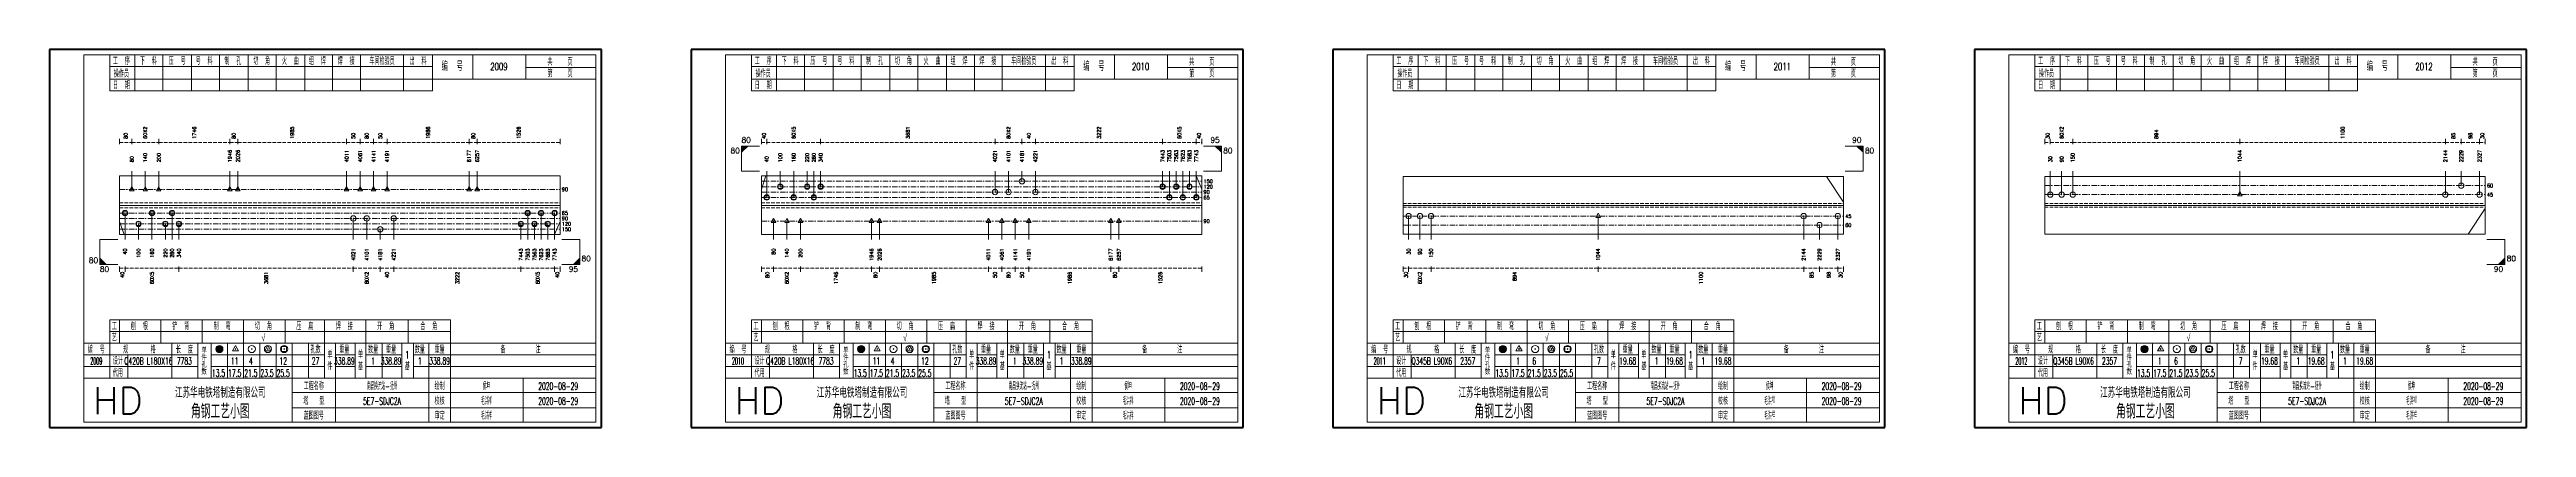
# Model space of a CAD drawing. Extents: x 0 to 5305, y 0 to 1513.
# Drawn here: x 1428 to 2806, y 1302 to 1513 of the extents above; entities that cross this region are included whole.
import ezdxf
from ezdxf.enums import TextEntityAlignment as Align

# ---------------------------------------------------------------- set-up
doc = ezdxf.new("R2010")
doc.units = 0
doc.header["$MEASUREMENT"] = 0
doc.linetypes.add('一点画线', pattern=[5.2, 3, -1, 0.2, -1])
doc.linetypes.add('虚线', pattern=[2.75, 2, -0.75])
doc.layers.get('0').update_dxf_attribs({"linetype": 'CONTINUOUS', "lineweight": 25})
doc.layers.add('1', color=7, linetype='CONTINUOUS', lineweight=25)
doc.layers.add('4', color=7, linetype='CONTINUOUS', lineweight=25)
doc.styles.get("Standard").update_dxf_attribs({"font": 'simplex.shx', "width": 0.7, "height": 3, "bigfont": 'gbhzfs.shx'})

msp = doc.modelspace()

# ---------------------------------------------------------------- texts
at = {"color": 8, "linetype": 'Continuous', "lineweight": 9}
for s, p in [('80', (1470.4, 1463.2)), ('60X2', (1481.2, 1463.2)), ('1746', (1508.5, 1463.2)), ('80', (1530.5, 1463.2)), ('1985', (1563, 1463.2)), ('50', (1597, 1463.2)), ('80', (1604.5, 1463.2)), ('50', (1612, 1463.2)), ('1986', (1638.6, 1463.2)), ('80', (1663.7, 1463.2)), ('1526', (1689, 1463.2)), ('40', (1825.5, 1463.2)), ('60X5', (1842, 1463.2)), ('3681', (1905.5, 1463.2)), ('80X2', (1961.5, 1463.2)), ('40', (1972.8, 1463.2)), ('3222', (2011.9, 1463.2)), ('60X5', (2056.6, 1463.2)), ('40', (2067.5, 1463.2)), ('30', (2539.6, 1463.2)), ('60X2', (2547.4, 1463.2)), ('894', (2600.1, 1463.2)), ('1100', (2703.7, 1463.2)), ('85', (2765.3, 1463.2)), ('98', (2774.8, 1463.2)), ('30', (2781.4, 1463.2))]:
    msp.add_text(s, height=2, rotation=90, dxfattribs=at).set_placement(p, align=Align.MIDDLE_LEFT)
at = {"color": 7, "linetype": 'Continuous', "lineweight": 13}
for p in [(1813, 1460.2), (1724, 1394.2), (2795, 1394.2)]:
    msp.add_text('80', height=3, dxfattribs=at).set_placement(p, align=Align.BOTTOM_LEFT)
for s, p in [('95', (2079, 1460.2)), ('90', (2436, 1460.2)), ('80', (1455, 1393.2))]:
    msp.add_text(s, height=3, dxfattribs=at).set_placement(p, align=Align.BOTTOM_RIGHT)
for s, p in [('80', (1473.8, 1450.2)), ('140', (1481.2, 1450.2)), ('200', (1488.8, 1450.2)), ('1946', (1528.3, 1450.2)), ('2026', (1532.8, 1450.2)), ('4011', (1593.3, 1450.2)), ('4061', (1600.8, 1450.2)), ('4141', (1608.3, 1450.2)), ('4191', (1615.8, 1450.2)), ('6177', (1661.4, 1450.2)), ('6257', (1665.9, 1450.2)), ('40', (1827, 1450.2)), ('100', (1834.5, 1450.2)), ('160', (1842, 1450.2)), ('220', (1849.5, 1450.2)), ('280', (1853.2, 1450.2)), ('340', (1857, 1450.2)), ('4021', (1954, 1450.2)), ('4101', (1961.5, 1450.2)), ('4181', (1969, 1450.2)), ('4221', (1976.5, 1450.2)), ('7443', (2047.2, 1450.2)), ('7503', (2051, 1450.2)), ('7563', (2054.8, 1450.2)), ('7623', (2058.5, 1450.2)), ('7683', (2062.2, 1450.2)), ('7743', (2066, 1450.2)), ('30', (2541.1, 1450.2)), ('90', (2547.4, 1450.2)), ('150', (2553.6, 1450.2)), ('1044', (2646.5, 1450.2)), ('2144', (2760.9, 1450.2)), ('2229', (2769.7, 1450.2)), ('2327', (2779.9, 1450.2))]:
    msp.add_text(s, height=2, rotation=90, dxfattribs=at).set_placement(p, align=Align.MIDDLE_LEFT)
for s, p in [('80', (1812, 1458.2)), ('95', (1722, 1392.2)), ('90', (2793, 1392.2))]:
    msp.add_text(s, height=3, dxfattribs=at).set_placement(p, align=Align.TOP_RIGHT)
for p in [(2081, 1458.2), (2438, 1458.2), (1456, 1392.2)]:
    msp.add_text('80', height=3, dxfattribs=at).set_placement(p, align=Align.TOP_LEFT)
for s, p in [('90', (1713, 1435.1)), ('90', (2070, 1433.6)), ('150', (2070, 1439.6)), ('120', (2070, 1436.6)), ('60', (2784, 1437.2)), ('45', (2784, 1432.2)), ('65', (1713, 1421.9)), ('90', (1713, 1418.9)), ('65', (2070, 1430.6)), ('45', (2427, 1420.2)), ('120', (1713, 1415.9)), ('150', (1713, 1412.9)), ('90', (2070, 1417.4)), ('60', (2427, 1415.2))]:
    msp.add_text(s, height=2, dxfattribs=at).set_placement(p, align=Align.MIDDLE_LEFT)
at = {"color": 8, "linetype": 'Continuous', "lineweight": 9}
for s, p in [('40', (1468.5, 1389.2)), ('60X5', (1485, 1389.2)), ('3681', (1548.5, 1389.2)), ('80X2', (1604.5, 1389.2)), ('40', (1615.8, 1389.2)), ('3222', (1654.9, 1389.2)), ('60X5', (1699.6, 1389.2)), ('40', (1710.5, 1389.2)), ('80', (1827.4, 1389.2)), ('60X2', (1838.2, 1389.2)), ('1746', (1865.5, 1389.2)), ('80', (1887.5, 1389.2)), ('1985', (1920, 1389.2)), ('50', (1954, 1389.2)), ('80', (1961.5, 1389.2)), ('50', (1969, 1389.2)), ('1986', (1995.6, 1389.2)), ('80', (2020.7, 1389.2)), ('1526', (2046, 1389.2)), ('30', (2182.6, 1389.2)), ('60X2', (2190.4, 1389.2)), ('894', (2243.1, 1389.2)), ('1100', (2346.7, 1389.2)), ('85', (2408.3, 1389.2)), ('98', (2417.8, 1389.2)), ('30', (2424.4, 1389.2))]:
    msp.add_text(s, height=2, rotation=90, dxfattribs=at).set_placement(p, align=Align.MIDDLE_RIGHT)
at = {"layer": '1', "color": 7, "linetype": 'Continuous', "lineweight": 13}
for s, p in [('40', (1470, 1402.2)), ('100', (1477.5, 1402.2)), ('160', (1485, 1402.2)), ('220', (1492.5, 1402.2)), ('280', (1496.2, 1402.2)), ('340', (1500, 1402.2)), ('4021', (1597, 1402.2)), ('4101', (1604.5, 1402.2)), ('4181', (1612, 1402.2)), ('4221', (1619.5, 1402.2)), ('7443', (1690.2, 1402.2)), ('7503', (1694, 1402.2)), ('7563', (1697.8, 1402.2)), ('7623', (1701.5, 1402.2)), ('7683', (1705.2, 1402.2)), ('7743', (1709, 1402.2)), ('80', (1830.8, 1402.2)), ('140', (1838.2, 1402.2)), ('200', (1845.8, 1402.2)), ('1946', (1885.3, 1402.2)), ('2026', (1889.8, 1402.2)), ('4011', (1950.3, 1402.2)), ('4061', (1957.8, 1402.2)), ('4141', (1965.3, 1402.2)), ('4191', (1972.8, 1402.2)), ('6177', (2018.4, 1402.2)), ('6257', (2022.9, 1402.2)), ('30', (2184.1, 1402.2)), ('90', (2190.4, 1402.2)), ('150', (2196.6, 1402.2)), ('1044', (2289.5, 1402.2)), ('2144', (2403.9, 1402.2)), ('2229', (2412.7, 1402.2)), ('2327', (2422.9, 1402.2))]:
    msp.add_text(s, height=2, rotation=90, dxfattribs=at).set_placement(p, align=Align.MIDDLE_RIGHT)
at = {"layer": '4', "color": 1, "linetype": 'Continuous', "lineweight": 13}
for s, height, width, p in [('工  序', 4, 0.7, (1468, 1506.5)), ('下  料', 4, 0.7, (1483, 1506.5)), ('压  号', 4, 0.7, (1499, 1506.5)), ('号  料', 4, 0.7, (1514, 1506.5)), ('制  孔', 4, 0.7, (1530, 1506.5)), ('切  角', 4, 0.7, (1546, 1506.5)), ('火  曲', 4, 0.7, (1562, 1506.5)), ('组  焊', 4, 0.7, (1577, 1506.5)), ('焊  接', 4, 0.7, (1593, 1506.5)), ('车间检验员', 4, 0.7, (1613, 1506.5)), ('出  料', 4, 0.7, (1633, 1506.5)), ('编  号', 5, 0.7, (1652, 1503.5)), ('2009', 4, 0.7, (1678, 1503.5)), ('共    页', 4, 0.7, (1712, 1506)), ('工  序', 4, 0.7, (1825, 1506.5)), ('下  料', 4, 0.7, (1840, 1506.5)), ('压  号', 4, 0.7, (1856, 1506.5)), ('号  料', 4, 0.7, (1871, 1506.5)), ('制  孔', 4, 0.7, (1887, 1506.5)), ('切  角', 4, 0.7, (1903, 1506.5)), ('火  曲', 4, 0.7, (1919, 1506.5)), ('组  焊', 4, 0.7, (1934, 1506.5)), ('焊  接', 4, 0.7, (1950, 1506.5)), ('车间检验员', 4, 0.7, (1970, 1506.5)), ('出  料', 4, 0.7, (1990, 1506.5)), ('编  号', 5, 0.7, (2009, 1503.5)), ('2010', 4, 0.7, (2035, 1503.5)), ('共    页', 4, 0.7, (2069, 1506)), ('工  序', 4, 0.7, (2182, 1506.5)), ('下  料', 4, 0.7, (2197, 1506.5)), ('压  号', 4, 0.7, (2213, 1506.5)), ('号  料', 4, 0.7, (2228, 1506.5)), ('制  孔', 4, 0.7, (2244, 1506.5)), ('切  角', 4, 0.7, (2260, 1506.5)), ('火  曲', 4, 0.7, (2276, 1506.5)), ('组  焊', 4, 0.7, (2291, 1506.5)), ('焊  接', 4, 0.7, (2307, 1506.5)), ('车间检验员', 4, 0.7, (2327, 1506.5)), ('出  料', 4, 0.7, (2347, 1506.5)), ('编  号', 5, 0.7, (2366, 1503.5)), ('2011', 4, 0.7, (2392, 1503.5)), ('共    页', 4, 0.7, (2426, 1506)), ('工  序', 4, 0.7, (2539, 1506.5)), ('下  料', 4, 0.7, (2554, 1506.5)), ('压  号', 4, 0.7, (2570, 1506.5)), ('号  料', 4, 0.7, (2585, 1506.5)), ('制  孔', 4, 0.7, (2601, 1506.5)), ('切  角', 4, 0.7, (2617, 1506.5)), ('火  曲', 4, 0.7, (2633, 1506.5)), ('组  焊', 4, 0.7, (2648, 1506.5)), ('焊  接', 4, 0.7, (2664, 1506.5)), ('车间检验员', 4, 0.7, (2684, 1506.5)), ('出  料', 4, 0.7, (2704, 1506.5)), ('编  号', 5, 0.7, (2723, 1503.5)), ('2012', 4, 0.7, (2749, 1503.5)), ('共    页', 4, 0.7, (2783, 1506)), ('日  期', 4, 0.7, (1468, 1493)), ('操作员', 4, 0.7, (1468, 1499.5)), ('第    页', 4, 0.7, (1712, 1499.5)), ('日  期', 4, 0.7, (1825, 1493)), ('操作员', 4, 0.7, (1825, 1499.5)), ('第    页', 4, 0.7, (2069, 1499.5)), ('日  期', 4, 0.7, (2182, 1493)), ('操作员', 4, 0.7, (2182, 1499.5)), ('第    页', 4, 0.7, (2426, 1499.5)), ('日  期', 4, 0.7, (2539, 1493)), ('操作员', 4, 0.7, (2539, 1499.5)), ('第    页', 4, 0.7, (2783, 1499.5)), ('工', 4, 0.7, (1464, 1358.8)), ('艺', 4, 0.7, (1464, 1352.5)), ('刨  根', 4, 0.7, (1478, 1358.8)), ('铲  背', 4, 0.7, (1501, 1358.8)), ('制  弯', 4, 0.7, (1524, 1358.8)), ('切  角', 4, 0.7, (1547, 1358.8)), ('√', 4, 0.7, (1547, 1352.5)), ('压  扁', 4, 0.7, (1570, 1358.8)), ('焊  接', 4, 0.7, (1592, 1358.8)), ('开  角', 4, 0.7, (1615, 1358.8)), ('合  角', 4, 0.7, (1639, 1358.8)), ('工', 4, 0.7, (1821, 1358.8)), ('艺', 4, 0.7, (1821, 1352.5)), ('刨  根', 4, 0.7, (1835, 1358.8)), ('铲  背', 4, 0.7, (1858, 1358.8)), ('制  弯', 4, 0.7, (1881, 1358.8)), ('切  角', 4, 0.7, (1904, 1358.8)), ('√', 4, 0.7, (1904, 1352.5)), ('压  扁', 4, 0.7, (1927, 1358.8)), ('焊  接', 4, 0.7, (1949, 1358.8)), ('开  角', 4, 0.7, (1972, 1358.8)), ('合  角', 4, 0.7, (1996, 1358.8)), ('工', 4, 0.7, (2178, 1358.8)), ('艺', 4, 0.7, (2178, 1352.5)), ('刨  根', 4, 0.7, (2192, 1358.8)), ('铲  背', 4, 0.7, (2215, 1358.8)), ('制  弯', 4, 0.7, (2238, 1358.8)), ('切  角', 4, 0.7, (2261, 1358.8)), ('√', 4, 0.7, (2261, 1352.5)), ('压  扁', 4, 0.7, (2284, 1358.8)), ('焊  接', 4, 0.7, (2306, 1358.8)), ('开  角', 4, 0.7, (2329, 1358.8)), ('合  角', 4, 0.7, (2353, 1358.8)), ('工', 4, 0.7, (2535, 1358.8)), ('艺', 4, 0.7, (2535, 1352.5)), ('刨  根', 4, 0.7, (2549, 1358.8)), ('铲  背', 4, 0.7, (2572, 1358.8)), ('制  弯', 4, 0.7, (2595, 1358.8)), ('切  角', 4, 0.7, (2618, 1358.8)), ('√', 4, 0.7, (2618, 1352.5)), ('压  扁', 4, 0.7, (2641, 1358.8)), ('焊  接', 4, 0.7, (2663, 1358.8)), ('开  角', 4, 0.7, (2686, 1358.8)), ('合  角', 4, 0.7, (2710, 1358.8)), ('编  号', 4, 0.7, (1454, 1345.8)), ('2009', 4, 0.4, (1454, 1339.5)), ('设计', 4, 0.7, (1466, 1339.5)), ('规      格', 4, 0.7, (1478, 1345.8)), ('Q420B L180X16', 4, 0.5, (1483, 1339.5)), ('长  度', 4, 0.7, (1503, 1345.8)), ('7783', 4, 0.5, (1503, 1339.5)), ('11', 4, 0.5, (1531, 1339.5)), ('4', 4, 0.5, (1540, 1339.5)), ('12', 4, 0.5, (1558, 1339.5)), ('孔数', 4, 0.7, (1576, 1345.8)), ('27', 4, 0.5, (1576, 1339.5)), ('单', 4, 0.7, (1584, 1343)), ('件', 4, 0.7, (1584, 1336.5)), ('338.89', 4, 0.5, (1592, 1339.5)), ('重量', 4, 0.7, (1592, 1345.8)), ('单', 4, 0.7, (1601, 1343)), ('基', 4, 0.7, (1601, 1336.5)), ('数量', 4, 0.7, (1608, 1345.8)), ('1', 4, 0.5, (1608, 1339.5)), ('338.89', 4, 0.5, (1618, 1339.5)), ('重量', 4, 0.7, (1618, 1345.8)), ('基', 4, 0.7, (1627, 1336.5)), ('1', 4, 0.5, (1627, 1343)), ('数量', 4, 0.7, (1634, 1345.8)), ('1', 4, 0.7, (1634, 1339.5)), ('338.89', 4, 0.5, (1645, 1339.5)), ('重量', 4, 0.7, (1645, 1345.8)), ('备        注', 4, 0.7, (1690, 1345.8)), ('编  号', 4, 0.7, (1811, 1345.8)), ('2010', 4, 0.4, (1811, 1339.5)), ('设计', 4, 0.7, (1823, 1339.5)), ('规      格', 4, 0.7, (1835, 1345.8)), ('Q420B L180X16', 4, 0.5, (1840, 1339.5)), ('长  度', 4, 0.7, (1860, 1345.8)), ('7783', 4, 0.5, (1860, 1339.5)), ('11', 4, 0.5, (1888, 1339.5)), ('4', 4, 0.5, (1897, 1339.5)), ('12', 4, 0.5, (1915, 1339.5)), ('孔数', 4, 0.7, (1933, 1345.8)), ('27', 4, 0.5, (1933, 1339.5)), ('单', 4, 0.7, (1941, 1343)), ('件', 4, 0.7, (1941, 1336.5)), ('338.89', 4, 0.5, (1949, 1339.5)), ('重量', 4, 0.7, (1949, 1345.8)), ('单', 4, 0.7, (1958, 1343)), ('基', 4, 0.7, (1958, 1336.5)), ('数量', 4, 0.7, (1965, 1345.8)), ('1', 4, 0.5, (1965, 1339.5)), ('338.89', 4, 0.5, (1975, 1339.5)), ('重量', 4, 0.7, (1975, 1345.8)), ('基', 4, 0.7, (1984, 1336.5)), ('1', 4, 0.5, (1984, 1343)), ('数量', 4, 0.7, (1991, 1345.8)), ('1', 4, 0.7, (1991, 1339.5)), ('338.89', 4, 0.5, (2002, 1339.5)), ('重量', 4, 0.7, (2002, 1345.8)), ('备        注', 4, 0.7, (2047, 1345.8)), ('编  号', 4, 0.7, (2168, 1345.8)), ('2011', 4, 0.4, (2168, 1339.5)), ('设计', 4, 0.7, (2180, 1339.5)), ('规      格', 4, 0.7, (2192, 1345.8)), ('Q345B L90X6', 4, 0.5, (2197, 1339.5)), ('长  度', 4, 0.7, (2217, 1345.8)), ('2357', 4, 0.5, (2217, 1339.5)), ('1', 4, 0.5, (2245, 1339.5)), ('6', 4, 0.5, (2254, 1339.5)), ('孔数', 4, 0.7, (2290, 1345.8)), ('7', 4, 0.5, (2290, 1339.5)), ('单', 4, 0.7, (2298, 1343)), ('件', 4, 0.7, (2298, 1336.5)), ('19.68', 4, 0.5, (2306, 1339.5)), ('重量', 4, 0.7, (2306, 1345.8)), ('单', 4, 0.7, (2315, 1343)), ('基', 4, 0.7, (2315, 1336.5)), ('数量', 4, 0.7, (2322, 1345.8)), ('1', 4, 0.5, (2322, 1339.5)), ('19.68', 4, 0.5, (2332, 1339.5)), ('重量', 4, 0.7, (2332, 1345.8)), ('基', 4, 0.7, (2341, 1336.5)), ('1', 4, 0.5, (2341, 1343)), ('数量', 4, 0.7, (2348, 1345.8)), ('1', 4, 0.7, (2348, 1339.5)), ('19.68', 4, 0.5, (2359, 1339.5)), ('重量', 4, 0.7, (2359, 1345.8)), ('备        注', 4, 0.7, (2404, 1345.8)), ('编  号', 4, 0.7, (2525, 1345.8)), ('2012', 4, 0.4, (2525, 1339.5)), ('设计', 4, 0.7, (2537, 1339.5)), ('规      格', 4, 0.7, (2549, 1345.8)), ('Q345B L90X6', 4, 0.5, (2554, 1339.5)), ('长  度', 4, 0.7, (2574, 1345.8)), ('2357', 4, 0.5, (2574, 1339.5)), ('1', 4, 0.5, (2602, 1339.5)), ('6', 4, 0.5, (2611, 1339.5)), ('孔数', 4, 0.7, (2647, 1345.8)), ('7', 4, 0.5, (2647, 1339.5)), ('单', 4, 0.7, (2655, 1343)), ('件', 4, 0.7, (2655, 1336.5)), ('19.68', 4, 0.5, (2663, 1339.5)), ('重量', 4, 0.7, (2663, 1345.8)), ('单', 4, 0.7, (2672, 1343)), ('基', 4, 0.7, (2672, 1336.5)), ('数量', 4, 0.7, (2679, 1345.8)), ('1', 4, 0.5, (2679, 1339.5)), ('19.68', 4, 0.5, (2689, 1339.5)), ('重量', 4, 0.7, (2689, 1345.8)), ('基', 4, 0.7, (2698, 1336.5)), ('1', 4, 0.5, (2698, 1343)), ('数量', 4, 0.7, (2705, 1345.8)), ('1', 4, 0.7, (2705, 1339.5)), ('19.68', 4, 0.5, (2716, 1339.5)), ('重量', 4, 0.7, (2716, 1345.8)), ('备        注', 4, 0.7, (2761, 1345.8)), ('代用', 4, 0.7, (1466, 1332.8)), ('江苏华电铁塔制造有限公司', 6, 0.7, (1523, 1322)), ('13.5', 4, 0.5, (1522, 1332.8)), ('17.5', 4, 0.5, (1531, 1332.8)), ('21.5', 4, 0.5, (1540, 1332.8)), ('23.5', 4, 0.5, (1549, 1332.8)), ('25.5', 4, 0.5, (1558, 1332.8)), ('工程名称', 4, 0.7, (1575, 1325.5)), ('南昌换流站-抚州', 4, 0.5, (1613, 1325.5)), ('绘制', 4, 0.7, (1645, 1325.5)), ('侯坤', 4, 0.5, (1671, 1325.5)), ('2020-08-29', 4, 0.5, (1711, 1325.5)), ('代用', 4, 0.7, (1823, 1332.8)), ('江苏华电铁塔制造有限公司', 6, 0.7, (1880, 1322)), ('13.5', 4, 0.5, (1879, 1332.8)), ('17.5', 4, 0.5, (1888, 1332.8)), ('21.5', 4, 0.5, (1897, 1332.8)), ('23.5', 4, 0.5, (1906, 1332.8)), ('25.5', 4, 0.5, (1915, 1332.8)), ('工程名称', 4, 0.7, (1932, 1325.5)), ('南昌换流站-抚州', 4, 0.5, (1970, 1325.5)), ('绘制', 4, 0.7, (2002, 1325.5)), ('侯坤', 4, 0.5, (2028, 1325.5)), ('2020-08-29', 4, 0.5, (2068, 1325.5)), ('代用', 4, 0.7, (2180, 1332.8)), ('江苏华电铁塔制造有限公司', 6, 0.7, (2237, 1322)), ('13.5', 4, 0.5, (2236, 1332.8)), ('17.5', 4, 0.5, (2245, 1332.8)), ('21.5', 4, 0.5, (2254, 1332.8)), ('23.5', 4, 0.5, (2263, 1332.8)), ('25.5', 4, 0.5, (2272, 1332.8)), ('工程名称', 4, 0.7, (2289, 1325.5)), ('南昌换流站-抚州', 4, 0.5, (2327, 1325.5)), ('绘制', 4, 0.7, (2359, 1325.5)), ('侯坤', 4, 0.5, (2385, 1325.5)), ('2020-08-29', 4, 0.5, (2425, 1325.5)), ('代用', 4, 0.7, (2537, 1332.8)), ('江苏华电铁塔制造有限公司', 6, 0.7, (2594, 1322)), ('13.5', 4, 0.5, (2593, 1332.8)), ('17.5', 4, 0.5, (2602, 1332.8)), ('21.5', 4, 0.5, (2611, 1332.8)), ('23.5', 4, 0.5, (2620, 1332.8)), ('25.5', 4, 0.5, (2629, 1332.8)), ('工程名称', 4, 0.7, (2646, 1325.5)), ('南昌换流站-抚州', 4, 0.5, (2684, 1325.5)), ('绘制', 4, 0.7, (2716, 1325.5)), ('侯坤', 4, 0.5, (2742, 1325.5)), ('2020-08-29', 4, 0.5, (2782, 1325.5)), ('角钢工艺小图', 8, 0.8, (1523, 1311.5)), ('塔   型', 4, 0.7, (1575, 1317.2)), ('蓝图图号', 4, 0.7, (1575, 1309)), ('5E7-SDJC2A', 4, 0.5, (1613, 1317.2)), ('校核', 4, 0.7, (1645, 1317.2)), ('审定', 4, 0.7, (1645, 1309)), ('毛洪祥', 4, 0.5, (1671, 1317.2)), ('毛洪祥', 4, 0.5, (1671, 1309)), ('2020-08-29', 4, 0.5, (1711, 1317.2)), ('角钢工艺小图', 8, 0.8, (1880, 1311.5)), ('塔   型', 4, 0.7, (1932, 1317.2)), ('蓝图图号', 4, 0.7, (1932, 1309)), ('5E7-SDJC2A', 4, 0.5, (1970, 1317.2)), ('校核', 4, 0.7, (2002, 1317.2)), ('审定', 4, 0.7, (2002, 1309)), ('毛洪祥', 4, 0.5, (2028, 1317.2)), ('毛洪祥', 4, 0.5, (2028, 1309)), ('2020-08-29', 4, 0.5, (2068, 1317.2)), ('角钢工艺小图', 8, 0.8, (2237, 1311.5)), ('塔   型', 4, 0.7, (2289, 1317.2)), ('蓝图图号', 4, 0.7, (2289, 1309)), ('5E7-SDJC2A', 4, 0.5, (2327, 1317.2)), ('校核', 4, 0.7, (2359, 1317.2)), ('审定', 4, 0.7, (2359, 1309)), ('毛洪祥', 4, 0.5, (2385, 1317.2)), ('毛洪祥', 4, 0.5, (2385, 1309)), ('2020-08-29', 4, 0.5, (2425, 1317.2)), ('角钢工艺小图', 8, 0.8, (2594, 1311.5)), ('塔   型', 4, 0.7, (2646, 1317.2)), ('蓝图图号', 4, 0.7, (2646, 1309)), ('5E7-SDJC2A', 4, 0.5, (2684, 1317.2)), ('校核', 4, 0.7, (2716, 1317.2)), ('审定', 4, 0.7, (2716, 1309)), ('毛洪祥', 4, 0.5, (2742, 1317.2)), ('毛洪祥', 4, 0.5, (2742, 1309)), ('2020-08-29', 4, 0.5, (2782, 1317.2))]:
    msp.add_text(s, height=height, dxfattribs=dict(at, width=width)).set_placement(p, align=Align.MIDDLE_CENTER)
for s, height, p in [('单', 3, (1514, 1345.5)), ('件', 3, (1514, 1341.5)), ('孔', 3, (1514, 1337.5)), ('单', 3, (1871, 1345.5)), ('件', 3, (1871, 1341.5)), ('孔', 3, (1871, 1337.5)), ('单', 3, (2228, 1345.5)), ('件', 3, (2228, 1341.5)), ('孔', 3, (2228, 1337.5)), ('单', 3, (2585, 1345.5)), ('件', 3, (2585, 1341.5)), ('孔', 3, (2585, 1337.5)), ('HD', 15, (1466, 1317.5)), ('数', 3, (1514, 1333.5)), ('HD', 15, (1823, 1317.5)), ('数', 3, (1871, 1333.5)), ('HD', 15, (2180, 1317.5)), ('数', 3, (2228, 1333.5)), ('HD', 15, (2537, 1317.5)), ('数', 3, (2585, 1333.5))]:
    msp.add_text(s, height=height, dxfattribs=at).set_placement(p, align=Align.MIDDLE_CENTER)

# ---------------------------------------------------------------- linework, layer by layer
at = {"color": 8, "linetype": 'Continuous', "lineweight": 9}
for p, q in [((1467, 1460.2), (1467, 1463.2)), ((1473.8, 1460.2), (1473.8, 1463.2)), ((1473.8, 1460.2), (1473.8, 1463.2)), ((1488.8, 1460.2), (1488.8, 1463.2)), ((1488.8, 1460.2), (1488.8, 1463.2)), ((1528.3, 1460.2), (1528.3, 1463.2)), ((1528.3, 1460.2), (1528.3, 1463.2)), ((1532.8, 1460.2), (1532.8, 1463.2)), ((1532.8, 1460.2), (1532.8, 1463.2)), ((1593.3, 1460.2), (1593.3, 1463.2)), ((1593.3, 1460.2), (1593.3, 1463.2)), ((1600.8, 1460.2), (1600.8, 1463.2)), ((1600.8, 1460.2), (1600.8, 1463.2)), ((1608.3, 1460.2), (1608.3, 1463.2)), ((1608.3, 1460.2), (1608.3, 1463.2)), ((1615.8, 1460.2), (1615.8, 1463.2)), ((1615.8, 1460.2), (1615.8, 1463.2)), ((1661.4, 1460.2), (1661.4, 1463.2)), ((1661.4, 1460.2), (1661.4, 1463.2)), ((1665.9, 1460.2), (1665.9, 1463.2)), ((1665.9, 1460.2), (1665.9, 1463.2)), ((1712, 1460.2), (1712, 1463.2)), ((1824, 1460.2), (1824, 1463.2)), ((1827, 1460.2), (1827, 1463.2)), ((1827, 1460.2), (1827, 1463.2)), ((1857, 1460.2), (1857, 1463.2)), ((1857, 1460.2), (1857, 1463.2)), ((1954, 1460.2), (1954, 1463.2)), ((1954, 1460.2), (1954, 1463.2)), ((1969, 1460.2), (1969, 1463.2)), ((1969, 1460.2), (1969, 1463.2)), ((1976.5, 1460.2), (1976.5, 1463.2)), ((1976.5, 1460.2), (1976.5, 1463.2)), ((2047.2, 1460.2), (2047.2, 1463.2)), ((2047.2, 1460.2), (2047.2, 1463.2)), ((2066, 1460.2), (2066, 1463.2)), ((2066, 1460.2), (2066, 1463.2)), ((2069, 1460.2), (2069, 1463.2)), ((2538, 1460.2), (2538, 1463.2)), ((2541.1, 1460.2), (2541.1, 1463.2)), ((2541.1, 1460.2), (2541.1, 1463.2)), ((2553.6, 1460.2), (2553.6, 1463.2)), ((2553.6, 1460.2), (2553.6, 1463.2)), ((2646.5, 1460.2), (2646.5, 1463.2)), ((2646.5, 1460.2), (2646.5, 1463.2)), ((2760.9, 1460.2), (2760.9, 1463.2)), ((2760.9, 1460.2), (2760.9, 1463.2)), ((2769.7, 1460.2), (2769.7, 1463.2)), ((2769.7, 1460.2), (2769.7, 1463.2)), ((2779.9, 1460.2), (2779.9, 1463.2)), ((2779.9, 1460.2), (2779.9, 1463.2)), ((2783, 1460.2), (2783, 1463.2)), ((1467, 1392.2), (1467, 1389.2)), ((1470, 1392.2), (1470, 1389.2)), ((1470, 1392.2), (1470, 1389.2)), ((1500, 1392.2), (1500, 1389.2)), ((1500, 1392.2), (1500, 1389.2)), ((1597, 1392.2), (1597, 1389.2)), ((1597, 1392.2), (1597, 1389.2)), ((1612, 1392.2), (1612, 1389.2)), ((1612, 1392.2), (1612, 1389.2)), ((1619.5, 1392.2), (1619.5, 1389.2)), ((1619.5, 1392.2), (1619.5, 1389.2)), ((1690.2, 1392.2), (1690.2, 1389.2)), ((1690.2, 1392.2), (1690.2, 1389.2)), ((1709, 1392.2), (1709, 1389.2)), ((1709, 1392.2), (1709, 1389.2)), ((1712, 1392.2), (1712, 1389.2)), ((1824, 1392.2), (1824, 1389.2)), ((1830.8, 1392.2), (1830.8, 1389.2)), ((1830.8, 1392.2), (1830.8, 1389.2)), ((1845.8, 1392.2), (1845.8, 1389.2)), ((1845.8, 1392.2), (1845.8, 1389.2)), ((1885.3, 1392.2), (1885.3, 1389.2)), ((1885.3, 1392.2), (1885.3, 1389.2)), ((1889.8, 1392.2), (1889.8, 1389.2)), ((1889.8, 1392.2), (1889.8, 1389.2)), ((1950.3, 1392.2), (1950.3, 1389.2)), ((1950.3, 1392.2), (1950.3, 1389.2)), ((1957.8, 1392.2), (1957.8, 1389.2)), ((1957.8, 1392.2), (1957.8, 1389.2)), ((1965.3, 1392.2), (1965.3, 1389.2)), ((1965.3, 1392.2), (1965.3, 1389.2)), ((1972.8, 1392.2), (1972.8, 1389.2)), ((1972.8, 1392.2), (1972.8, 1389.2)), ((2018.4, 1392.2), (2018.4, 1389.2)), ((2018.4, 1392.2), (2018.4, 1389.2)), ((2022.9, 1392.2), (2022.9, 1389.2)), ((2022.9, 1392.2), (2022.9, 1389.2)), ((2069, 1392.2), (2069, 1389.2)), ((2181, 1392.2), (2181, 1389.2)), ((2184.1, 1392.2), (2184.1, 1389.2)), ((2184.1, 1392.2), (2184.1, 1389.2)), ((2196.6, 1392.2), (2196.6, 1389.2)), ((2196.6, 1392.2), (2196.6, 1389.2)), ((2289.5, 1392.2), (2289.5, 1389.2)), ((2289.5, 1392.2), (2289.5, 1389.2)), ((2403.9, 1392.2), (2403.9, 1389.2)), ((2403.9, 1392.2), (2403.9, 1389.2)), ((2412.7, 1392.2), (2412.7, 1389.2)), ((2412.7, 1392.2), (2412.7, 1389.2)), ((2422.9, 1392.2), (2422.9, 1389.2)), ((2422.9, 1392.2), (2422.9, 1389.2)), ((2426, 1392.2), (2426, 1389.2))]:
    msp.add_line(p, q, dxfattribs=at)
at = {"color": 8, "linetype": '虚线', "lineweight": 9}
for p, q in [((1467, 1461.2), (1473.8, 1461.2)), ((1473.8, 1461.2), (1488.8, 1461.2)), ((1488.8, 1461.2), (1528.3, 1461.2)), ((1528.3, 1461.2), (1532.8, 1461.2)), ((1532.8, 1461.2), (1593.3, 1461.2)), ((1593.3, 1461.2), (1600.8, 1461.2)), ((1600.8, 1461.2), (1608.3, 1461.2)), ((1608.3, 1461.2), (1615.8, 1461.2)), ((1615.8, 1461.2), (1661.4, 1461.2)), ((1661.4, 1461.2), (1665.9, 1461.2)), ((1665.9, 1461.2), (1712, 1461.2)), ((1824, 1461.2), (1827, 1461.2)), ((1827, 1461.2), (1857, 1461.2)), ((1857, 1461.2), (1954, 1461.2)), ((1954, 1461.2), (1969, 1461.2)), ((1969, 1461.2), (1976.5, 1461.2)), ((1976.5, 1461.2), (2047.2, 1461.2)), ((2047.2, 1461.2), (2066, 1461.2)), ((2066, 1461.2), (2069, 1461.2)), ((2538, 1461.2), (2541.1, 1461.2)), ((2541.1, 1461.2), (2553.6, 1461.2)), ((2553.6, 1461.2), (2646.5, 1461.2)), ((2646.5, 1461.2), (2760.9, 1461.2)), ((2760.9, 1461.2), (2769.7, 1461.2)), ((2769.7, 1461.2), (2779.9, 1461.2)), ((2779.9, 1461.2), (2783, 1461.2)), ((1467, 1391.2), (1470, 1391.2)), ((1470, 1391.2), (1500, 1391.2)), ((1500, 1391.2), (1597, 1391.2)), ((1597, 1391.2), (1612, 1391.2)), ((1612, 1391.2), (1619.5, 1391.2)), ((1619.5, 1391.2), (1690.2, 1391.2)), ((1690.2, 1391.2), (1709, 1391.2)), ((1709, 1391.2), (1712, 1391.2)), ((1824, 1391.2), (1830.8, 1391.2)), ((1830.8, 1391.2), (1845.8, 1391.2)), ((1845.8, 1391.2), (1885.3, 1391.2)), ((1885.3, 1391.2), (1889.8, 1391.2)), ((1889.8, 1391.2), (1950.3, 1391.2)), ((1950.3, 1391.2), (1957.8, 1391.2)), ((1957.8, 1391.2), (1965.3, 1391.2)), ((1965.3, 1391.2), (1972.8, 1391.2)), ((1972.8, 1391.2), (2018.4, 1391.2)), ((2018.4, 1391.2), (2022.9, 1391.2)), ((2022.9, 1391.2), (2069, 1391.2)), ((2181, 1391.2), (2184.1, 1391.2)), ((2184.1, 1391.2), (2196.6, 1391.2)), ((2196.6, 1391.2), (2289.5, 1391.2)), ((2289.5, 1391.2), (2403.9, 1391.2)), ((2403.9, 1391.2), (2412.7, 1391.2)), ((2412.7, 1391.2), (2422.9, 1391.2)), ((2422.9, 1391.2), (2426, 1391.2))]:
    msp.add_line(p, q, dxfattribs=at)
at = {"color": 7, "linetype": 'Continuous', "lineweight": 13}
for p, q in [((1813, 1459.2), (1823, 1459.2)), ((1813, 1445.2), (1813, 1459.2)), ((1813.9, 1459.2), (1813, 1458.4)), ((1814.8, 1459.2), (1813, 1457.5)), ((1815.6, 1459.2), (1813, 1456.6)), ((1816.5, 1459.2), (1813, 1455.8)), ((2080, 1459.2), (2070, 1459.2)), ((2076.5, 1459.2), (2080, 1455.8)), ((2077.4, 1459.2), (2080, 1456.6)), ((2078.2, 1459.2), (2080, 1457.5)), ((2079.1, 1459.2), (2080, 1458.4)), ((2080, 1445.2), (2080, 1459.2)), ((2437, 1459.2), (2427, 1459.2)), ((2433.5, 1459.2), (2437, 1455.8)), ((2434.4, 1459.2), (2437, 1456.6)), ((2435.2, 1459.2), (2437, 1457.5)), ((2436.1, 1459.2), (2437, 1458.4)), ((2437, 1445.2), (2437, 1459.2)), ((1473.8, 1436.6), (1472.5, 1434.3)), ((1472.5, 1434.3), (1475, 1434.3)), ((1473.6, 1434.9), (1473.9, 1435.2)), ((1473.9, 1434.9), (1473.6, 1435.2)), ((1473.8, 1435.1), (1473.8, 1445.2)), ((1475, 1434.3), (1473.8, 1436.6)), ((1481.2, 1436.6), (1480, 1434.3)), ((1480, 1434.3), (1482.5, 1434.3)), ((1481.1, 1434.9), (1481.4, 1435.2)), ((1481.4, 1434.9), (1481.1, 1435.2)), ((1481.2, 1435.1), (1481.2, 1445.2)), ((1482.5, 1434.3), (1481.2, 1436.6)), ((1488.8, 1436.6), (1487.5, 1434.3)), ((1487.5, 1434.3), (1490, 1434.3)), ((1488.6, 1434.9), (1488.9, 1435.2)), ((1488.9, 1434.9), (1488.6, 1435.2)), ((1488.8, 1435.1), (1488.8, 1445.2)), ((1490, 1434.3), (1488.8, 1436.6)), ((1528.3, 1436.6), (1527, 1434.3)), ((1527, 1434.3), (1529.6, 1434.3)), ((1528.1, 1434.9), (1528.4, 1435.2)), ((1528.4, 1434.9), (1528.1, 1435.2)), ((1528.3, 1435.1), (1528.3, 1445.2)), ((1529.6, 1434.3), (1528.3, 1436.6)), ((1532.8, 1436.6), (1531.5, 1434.3)), ((1531.5, 1434.3), (1534.1, 1434.3)), ((1532.6, 1434.9), (1532.9, 1435.2)), ((1532.9, 1434.9), (1532.6, 1435.2)), ((1532.8, 1435.1), (1532.8, 1445.2)), ((1534.1, 1434.3), (1532.8, 1436.6)), ((1593.3, 1436.6), (1592, 1434.3)), ((1592, 1434.3), (1594.6, 1434.3)), ((1593.1, 1434.9), (1593.4, 1435.2)), ((1593.4, 1434.9), (1593.1, 1435.2)), ((1593.3, 1435.1), (1593.3, 1445.2)), ((1594.6, 1434.3), (1593.3, 1436.6)), ((1600.8, 1436.6), (1599.5, 1434.3)), ((1599.5, 1434.3), (1602.1, 1434.3)), ((1600.6, 1434.9), (1600.9, 1435.2)), ((1600.9, 1434.9), (1600.6, 1435.2)), ((1600.8, 1435.1), (1600.8, 1445.2)), ((1602.1, 1434.3), (1600.8, 1436.6)), ((1608.3, 1436.6), (1607, 1434.3)), ((1607, 1434.3), (1609.6, 1434.3)), ((1608.1, 1434.9), (1608.4, 1435.2)), ((1608.4, 1434.9), (1608.1, 1435.2)), ((1608.3, 1435.1), (1608.3, 1445.2)), ((1609.6, 1434.3), (1608.3, 1436.6)), ((1615.8, 1436.6), (1614.5, 1434.3)), ((1614.5, 1434.3), (1617.1, 1434.3)), ((1615.6, 1434.9), (1615.9, 1435.2)), ((1615.9, 1434.9), (1615.6, 1435.2)), ((1615.8, 1435.1), (1615.8, 1445.2)), ((1617.1, 1434.3), (1615.8, 1436.6)), ((1661.4, 1436.6), (1660.1, 1434.3)), ((1660.1, 1434.3), (1662.7, 1434.3)), ((1661.3, 1434.9), (1661.6, 1435.2)), ((1661.6, 1434.9), (1661.3, 1435.2)), ((1661.4, 1435.1), (1661.4, 1445.2)), ((1662.7, 1434.3), (1661.4, 1436.6)), ((1665.9, 1436.6), (1664.6, 1434.3)), ((1664.6, 1434.3), (1667.2, 1434.3)), ((1665.8, 1434.9), (1666.1, 1435.2)), ((1666.1, 1434.9), (1665.8, 1435.2)), ((1665.9, 1435.1), (1665.9, 1445.2)), ((1667.2, 1434.3), (1665.9, 1436.6)), ((1813, 1445.2), (1823, 1445.2)), ((1824, 1435.3), (1826.5, 1442.6)), ((1827, 1430.6), (1827, 1445.2)), ((1833.4, 1435.5), (1833.4, 1437.6)), ((1833.4, 1437.6), (1835.6, 1437.6)), ((1835.6, 1435.5), (1833.4, 1435.5)), ((1834.3, 1436.4), (1834.7, 1436.7)), ((1834.7, 1436.4), (1834.3, 1436.7)), ((1834.5, 1436.6), (1834.5, 1445.2)), ((1835.6, 1437.6), (1835.6, 1435.5)), ((1842, 1430.6), (1842, 1445.2)), ((1848.4, 1435.5), (1848.4, 1437.6)), ((1848.4, 1437.6), (1850.6, 1437.6)), ((1850.6, 1435.5), (1848.4, 1435.5)), ((1849.3, 1436.4), (1849.7, 1436.7)), ((1849.7, 1436.4), (1849.3, 1436.7)), ((1849.5, 1436.6), (1849.5, 1445.2)), ((1850.6, 1437.6), (1850.6, 1435.5)), ((1853.2, 1430.6), (1853.2, 1445.2)), ((1855.9, 1435.5), (1855.9, 1437.6)), ((1855.9, 1437.6), (1858.1, 1437.6)), ((1858.1, 1435.5), (1855.9, 1435.5)), ((1856.8, 1436.4), (1857.2, 1436.7)), ((1857.2, 1436.4), (1856.8, 1436.7)), ((1857, 1436.6), (1857, 1445.2)), ((1858.1, 1437.6), (1858.1, 1435.5)), ((1953.9, 1433.4), (1954.2, 1433.7)), ((1954.2, 1433.4), (1953.9, 1433.7)), ((1954, 1433.6), (1954, 1445.2)), ((1961.4, 1433.4), (1961.7, 1433.7)), ((1961.7, 1433.4), (1961.4, 1433.7)), ((1961.5, 1433.6), (1961.5, 1445.2)), ((1968.9, 1439.4), (1969.2, 1439.7)), ((1969.2, 1439.4), (1968.9, 1439.7)), ((1969, 1439.6), (1969, 1445.2)), ((1976.4, 1433.4), (1976.7, 1433.7)), ((1976.7, 1433.4), (1976.4, 1433.7)), ((1976.5, 1433.6), (1976.5, 1445.2)), ((2046.2, 1435.5), (2046.2, 1437.6)), ((2046.2, 1437.6), (2048.3, 1437.6)), ((2048.3, 1435.5), (2046.2, 1435.5)), ((2047.1, 1436.4), (2047.4, 1436.7)), ((2047.4, 1436.4), (2047.1, 1436.7)), ((2047.2, 1436.6), (2047.2, 1445.2)), ((2048.3, 1437.6), (2048.3, 1435.5)), ((2051, 1430.6), (2051, 1445.2)), ((2053.7, 1435.5), (2053.7, 1437.6)), ((2053.7, 1437.6), (2055.8, 1437.6)), ((2055.8, 1435.5), (2053.7, 1435.5)), ((2054.6, 1436.4), (2054.9, 1436.7)), ((2054.9, 1436.4), (2054.6, 1436.7)), ((2054.8, 1436.6), (2054.8, 1445.2)), ((2055.8, 1437.6), (2055.8, 1435.5)), ((2058.5, 1430.6), (2058.5, 1445.2)), ((2061.2, 1435.5), (2061.2, 1437.6)), ((2061.2, 1437.6), (2063.3, 1437.6)), ((2063.3, 1435.5), (2061.2, 1435.5)), ((2062.1, 1436.4), (2062.4, 1436.7)), ((2062.4, 1436.4), (2062.1, 1436.7)), ((2062.2, 1436.6), (2062.2, 1445.2)), ((2063.3, 1437.6), (2063.3, 1435.5)), ((2066, 1430.6), (2066, 1445.2)), ((2069, 1435.3), (2066, 1442.6)), ((2080, 1445.2), (2070, 1445.2)), ((2426, 1428), (2416.6, 1442.2)), ((2437, 1445.2), (2427, 1445.2)), ((2541.1, 1432.2), (2541.1, 1445.2)), ((2547.4, 1432.2), (2547.4, 1445.2)), ((2553.6, 1432.2), (2553.6, 1445.2)), ((2646.5, 1433.8), (2645.2, 1431.5)), ((2646.5, 1432.2), (2646.5, 1445.2)), ((2647.8, 1431.5), (2646.5, 1433.8)), ((2760.9, 1432.2), (2760.9, 1445.2)), ((2769.5, 1437.1), (2769.8, 1437.4)), ((2769.8, 1437.1), (2769.5, 1437.4)), ((2769.7, 1437.2), (2769.7, 1445.2)), ((2779.9, 1432.2), (2779.9, 1445.2)), ((1470, 1421.9), (1470, 1407.2)), ((1485, 1421.9), (1485, 1407.2)), ((1496.2, 1421.9), (1496.2, 1407.2)), ((1694, 1421.9), (1694, 1407.2)), ((1701.5, 1421.9), (1701.5, 1407.2)), ((1709, 1421.9), (1709, 1407.2)), ((1825.9, 1429.5), (1825.9, 1431.6)), ((1825.9, 1431.6), (1828.1, 1431.6)), ((1828.1, 1429.5), (1825.9, 1429.5)), ((1826.8, 1430.4), (1827.2, 1430.7)), ((1827.2, 1430.4), (1826.8, 1430.7)), ((1828.1, 1431.6), (1828.1, 1429.5)), ((1840.9, 1429.5), (1840.9, 1431.6)), ((1840.9, 1431.6), (1843.1, 1431.6)), ((1843.1, 1429.5), (1840.9, 1429.5)), ((1841.8, 1430.4), (1842.2, 1430.7)), ((1842.2, 1430.4), (1841.8, 1430.7)), ((1843.1, 1431.6), (1843.1, 1429.5)), ((1852.2, 1429.5), (1852.2, 1431.6)), ((1852.2, 1431.6), (1854.3, 1431.6)), ((1854.3, 1429.5), (1852.2, 1429.5)), ((1853.1, 1430.4), (1853.4, 1430.7)), ((1853.4, 1430.4), (1853.1, 1430.7)), ((1854.3, 1431.6), (1854.3, 1429.5)), ((2049.9, 1429.5), (2049.9, 1431.6)), ((2049.9, 1431.6), (2052.1, 1431.6)), ((2052.1, 1429.5), (2049.9, 1429.5)), ((2050.8, 1430.4), (2051.2, 1430.7)), ((2051.2, 1430.4), (2050.8, 1430.7)), ((2052.1, 1431.6), (2052.1, 1429.5)), ((2057.4, 1429.5), (2057.4, 1431.6)), ((2057.4, 1431.6), (2059.6, 1431.6)), ((2059.6, 1429.5), (2057.4, 1429.5)), ((2058.3, 1430.4), (2058.7, 1430.7)), ((2058.7, 1430.4), (2058.3, 1430.7)), ((2059.6, 1431.6), (2059.6, 1429.5)), ((2064.9, 1429.5), (2064.9, 1431.6)), ((2064.9, 1431.6), (2067.1, 1431.6)), ((2067.1, 1429.5), (2064.9, 1429.5)), ((2065.8, 1430.4), (2066.2, 1430.7)), ((2066.2, 1430.4), (2065.8, 1430.7)), ((2067.1, 1431.6), (2067.1, 1429.5)), ((2184.1, 1420.2), (2184.1, 1407.2)), ((2190.4, 1420.2), (2190.4, 1407.2)), ((2196.6, 1420.2), (2196.6, 1407.2)), ((2289.5, 1420.2), (2289.5, 1407.2)), ((2403.9, 1420.2), (2403.9, 1407.2)), ((2422.9, 1420.2), (2422.9, 1407.2)), ((2541, 1432.1), (2541.3, 1432.4)), ((2541.3, 1432.1), (2541, 1432.4)), ((2547.2, 1432.1), (2547.5, 1432.4)), ((2547.5, 1432.1), (2547.2, 1432.4)), ((2553.4, 1432.1), (2553.7, 1432.4)), ((2553.7, 1432.1), (2553.4, 1432.4)), ((2645.2, 1431.5), (2647.8, 1431.5)), ((2646.4, 1432.1), (2646.7, 1432.4)), ((2646.7, 1432.1), (2646.4, 1432.4)), ((2760.7, 1432.1), (2761, 1432.4)), ((2761, 1432.1), (2760.7, 1432.4)), ((2783, 1424.5), (2773.6, 1410.2)), ((2779.7, 1432.1), (2780, 1432.4)), ((2780, 1432.1), (2779.7, 1432.4)), ((1456, 1407.2), (1466, 1407.2)), ((1456, 1407.2), (1456, 1393.2)), ((1467, 1417.2), (1469.5, 1409.9)), ((1477.5, 1415.9), (1477.5, 1407.2)), ((1492.5, 1415.9), (1492.5, 1407.2)), ((1500, 1415.9), (1500, 1407.2)), ((1597, 1418.9), (1597, 1407.2)), ((1604.5, 1418.9), (1604.5, 1407.2)), ((1612, 1412.9), (1612, 1407.2)), ((1619.5, 1418.9), (1619.5, 1407.2)), ((1690.2, 1415.9), (1690.2, 1407.2)), ((1697.8, 1415.9), (1697.8, 1407.2)), ((1705.2, 1415.9), (1705.2, 1407.2)), ((1712, 1417.2), (1709, 1409.9)), ((1723, 1407.2), (1713, 1407.2)), ((1723, 1407.2), (1723, 1393.2)), ((1830.8, 1417.4), (1830.8, 1407.2)), ((1838.2, 1417.4), (1838.2, 1407.2)), ((1845.8, 1417.4), (1845.8, 1407.2)), ((1885.3, 1417.4), (1885.3, 1407.2)), ((1889.8, 1417.4), (1889.8, 1407.2)), ((1950.3, 1417.4), (1950.3, 1407.2)), ((1957.8, 1417.4), (1957.8, 1407.2)), ((1965.3, 1417.4), (1965.3, 1407.2)), ((1972.8, 1417.4), (1972.8, 1407.2)), ((2018.4, 1417.4), (2018.4, 1407.2)), ((2022.9, 1417.4), (2022.9, 1407.2)), ((2412.7, 1415.2), (2412.7, 1407.2)), ((2794, 1407.2), (2784, 1407.2)), ((2794, 1407.2), (2794, 1393.2)), ((1459.5, 1393.2), (1456, 1396.8)), ((1458.6, 1393.2), (1456, 1395.9)), ((1457.8, 1393.2), (1456, 1395)), ((1456.9, 1393.2), (1456, 1394.1)), ((1456, 1393.2), (1466, 1393.2)), ((1723, 1393.2), (1713, 1393.2)), ((1719.5, 1393.2), (1723, 1396.8)), ((1720.4, 1393.2), (1723, 1395.9)), ((1721.2, 1393.2), (1723, 1395)), ((1722.1, 1393.2), (1723, 1394.1)), ((2794, 1393.2), (2784, 1393.2)), ((2790.5, 1393.2), (2794, 1396.8)), ((2791.4, 1393.2), (2794, 1395.9)), ((2792.2, 1393.2), (2794, 1395)), ((2793.1, 1393.2), (2794, 1394.1))]:
    msp.add_line(p, q, dxfattribs=at)
at = {"color": 7, "linetype": 'Continuous', "lineweight": 18}
for p, q in [((1467, 1442.6), (1467, 1409.9)), ((1467, 1442.6), (1712, 1442.6)), ((1712, 1442.6), (1712, 1409.9)), ((1824, 1442.6), (1824, 1409.9)), ((1824, 1442.6), (2069, 1442.6)), ((2069, 1442.6), (2069, 1409.9)), ((2181, 1442.2), (2181, 1410.2)), ((2181, 1442.2), (2426, 1442.2)), ((2426, 1442.2), (2426, 1410.2)), ((2538, 1442.2), (2538, 1410.2)), ((2538, 1442.2), (2783, 1442.2)), ((2783, 1442.2), (2783, 1410.2)), ((1467, 1426.2), (1712, 1426.2)), ((1824, 1426.2), (2069, 1426.2)), ((2181, 1426.2), (2426, 1426.2)), ((2538, 1426.2), (2783, 1426.2))]:
    msp.add_line(p, q, dxfattribs=at)
at = {"color": 3, "linetype": '一点画线', "lineweight": 13}
for p, q in [((1467, 1435.1), (1712, 1435.1)), ((1824, 1439.6), (2069, 1439.6)), ((1824, 1436.6), (2069, 1436.6)), ((1824, 1433.6), (2069, 1433.6)), ((2538, 1437.2), (2783, 1437.2)), ((1467, 1421.9), (1712, 1421.9)), ((1824, 1430.6), (2069, 1430.6)), ((2181, 1420.2), (2426, 1420.2)), ((2538, 1432.2), (2783, 1432.2)), ((1467, 1418.9), (1712, 1418.9)), ((1467, 1415.9), (1712, 1415.9)), ((1467, 1412.9), (1712, 1412.9)), ((1824, 1417.4), (2069, 1417.4)), ((2181, 1415.2), (2426, 1415.2))]:
    msp.add_line(p, q, dxfattribs=at)
at = {"color": 1, "linetype": '虚线', "lineweight": 18}
for p, q in [((1467, 1427.6), (1712, 1427.6)), ((1467, 1424.9), (1712, 1424.9)), ((1824, 1427.6), (2069, 1427.6)), ((1824, 1424.9), (2069, 1424.9)), ((2181, 1427.2), (2426, 1427.2)), ((2181, 1425.2), (2426, 1425.2)), ((2538, 1427.2), (2783, 1427.2)), ((2538, 1425.2), (2783, 1425.2))]:
    msp.add_line(p, q, dxfattribs=at)
at = {"color": 7, "linetype": 'Continuous', "lineweight": 13}
for centre in [(1834.5, 1436.6), (1849.5, 1436.6), (1857, 1436.6), (1954, 1433.6), (1961.5, 1433.6), (1969, 1439.6), (1976.5, 1433.6), (2047.2, 1436.6), (2054.8, 1436.6), (2062.2, 1436.6), (2541.1, 1432.2), (2547.4, 1432.2), (2553.6, 1432.2), (2760.9, 1432.2), (2769.7, 1437.2), (2779.9, 1432.2), (1827, 1430.6), (1842, 1430.6), (1853.2, 1430.6), (2051, 1430.6), (2058.5, 1430.6), (2066, 1430.6)]:
    msp.add_circle(centre, 1.5, dxfattribs=at)
at = {"layer": '1', "color": 7, "linetype": 'Continuous', "lineweight": 13}
for p, q in [((1468.9, 1420.9), (1468.9, 1423)), ((1468.9, 1423), (1471.1, 1423)), ((1471.1, 1420.9), (1468.9, 1420.9)), ((1469.8, 1421.8), (1470.2, 1422.1)), ((1470.2, 1421.8), (1469.8, 1422.1)), ((1471.1, 1423), (1471.1, 1420.9)), ((1483.9, 1420.9), (1483.9, 1423)), ((1483.9, 1423), (1486.1, 1423)), ((1486.1, 1420.9), (1483.9, 1420.9)), ((1484.8, 1421.8), (1485.2, 1422.1)), ((1485.2, 1421.8), (1484.8, 1422.1)), ((1486.1, 1423), (1486.1, 1420.9)), ((1495.2, 1420.9), (1495.2, 1423)), ((1495.2, 1423), (1497.3, 1423)), ((1497.3, 1420.9), (1495.2, 1420.9)), ((1496.1, 1421.8), (1496.4, 1422.1)), ((1496.4, 1421.8), (1496.1, 1422.1)), ((1497.3, 1423), (1497.3, 1420.9)), ((1692.9, 1420.9), (1692.9, 1423)), ((1692.9, 1423), (1695.1, 1423)), ((1695.1, 1420.9), (1692.9, 1420.9)), ((1693.8, 1421.8), (1694.2, 1422.1)), ((1694.2, 1421.8), (1693.8, 1422.1)), ((1695.1, 1423), (1695.1, 1420.9)), ((1700.4, 1420.9), (1700.4, 1423)), ((1700.4, 1423), (1702.6, 1423)), ((1702.6, 1420.9), (1700.4, 1420.9)), ((1701.3, 1421.8), (1701.7, 1422.1)), ((1701.7, 1421.8), (1701.3, 1422.1)), ((1702.6, 1423), (1702.6, 1420.9)), ((1707.9, 1420.9), (1707.9, 1423)), ((1707.9, 1423), (1710.1, 1423)), ((1710.1, 1420.9), (1707.9, 1420.9)), ((1708.8, 1421.8), (1709.2, 1422.1)), ((1709.2, 1421.8), (1708.8, 1422.1)), ((1710.1, 1423), (1710.1, 1420.9)), ((2184, 1420.1), (2184.3, 1420.4)), ((2184.3, 1420.1), (2184, 1420.4)), ((2190.2, 1420.1), (2190.5, 1420.4)), ((2190.5, 1420.1), (2190.2, 1420.4)), ((2196.4, 1420.1), (2196.7, 1420.4)), ((2196.7, 1420.1), (2196.4, 1420.4)), ((2289.5, 1421.8), (2288.2, 1419.5)), ((2288.2, 1419.5), (2290.8, 1419.5)), ((2289.4, 1420.1), (2289.7, 1420.4)), ((2289.7, 1420.1), (2289.4, 1420.4)), ((2290.8, 1419.5), (2289.5, 1421.8)), ((2403.7, 1420.1), (2404, 1420.4)), ((2404, 1420.1), (2403.7, 1420.4)), ((2422.7, 1420.1), (2423, 1420.4)), ((2423, 1420.1), (2422.7, 1420.4)), ((1476.4, 1414.9), (1476.4, 1417)), ((1476.4, 1417), (1478.6, 1417)), ((1478.6, 1414.9), (1476.4, 1414.9)), ((1477.3, 1415.8), (1477.7, 1416.1)), ((1477.7, 1415.8), (1477.3, 1416.1)), ((1478.6, 1417), (1478.6, 1414.9)), ((1491.4, 1414.9), (1491.4, 1417)), ((1491.4, 1417), (1493.6, 1417)), ((1493.6, 1414.9), (1491.4, 1414.9)), ((1492.3, 1415.8), (1492.7, 1416.1)), ((1492.7, 1415.8), (1492.3, 1416.1)), ((1493.6, 1417), (1493.6, 1414.9)), ((1498.9, 1414.9), (1498.9, 1417)), ((1498.9, 1417), (1501.1, 1417)), ((1501.1, 1414.9), (1498.9, 1414.9)), ((1499.8, 1415.8), (1500.2, 1416.1)), ((1500.2, 1415.8), (1499.8, 1416.1)), ((1501.1, 1417), (1501.1, 1414.9)), ((1596.9, 1418.8), (1597.2, 1419.1)), ((1597.2, 1418.8), (1596.9, 1419.1)), ((1604.4, 1418.8), (1604.7, 1419.1)), ((1604.7, 1418.8), (1604.4, 1419.1)), ((1611.9, 1412.8), (1612.2, 1413.1)), ((1612.2, 1412.8), (1611.9, 1413.1)), ((1619.4, 1418.8), (1619.7, 1419.1)), ((1619.7, 1418.8), (1619.4, 1419.1)), ((1689.2, 1414.9), (1689.2, 1417)), ((1689.2, 1417), (1691.3, 1417)), ((1691.3, 1414.9), (1689.2, 1414.9)), ((1690.1, 1415.8), (1690.4, 1416.1)), ((1690.4, 1415.8), (1690.1, 1416.1)), ((1691.3, 1417), (1691.3, 1414.9)), ((1696.7, 1414.9), (1696.7, 1417)), ((1696.7, 1417), (1698.8, 1417)), ((1698.8, 1414.9), (1696.7, 1414.9)), ((1697.6, 1415.8), (1697.9, 1416.1)), ((1697.9, 1415.8), (1697.6, 1416.1)), ((1698.8, 1417), (1698.8, 1414.9)), ((1704.2, 1414.9), (1704.2, 1417)), ((1704.2, 1417), (1706.3, 1417)), ((1706.3, 1414.9), (1704.2, 1414.9)), ((1705.1, 1415.8), (1705.4, 1416.1)), ((1705.4, 1415.8), (1705.1, 1416.1)), ((1706.3, 1417), (1706.3, 1414.9)), ((1830.8, 1418.9), (1829.5, 1416.7)), ((1829.5, 1416.7), (1832, 1416.7)), ((1830.6, 1417.3), (1830.9, 1417.6)), ((1830.9, 1417.3), (1830.6, 1417.6)), ((1832, 1416.7), (1830.8, 1418.9)), ((1838.2, 1418.9), (1837, 1416.7)), ((1837, 1416.7), (1839.5, 1416.7)), ((1838.1, 1417.3), (1838.4, 1417.6)), ((1838.4, 1417.3), (1838.1, 1417.6)), ((1839.5, 1416.7), (1838.2, 1418.9)), ((1845.8, 1418.9), (1844.5, 1416.7)), ((1844.5, 1416.7), (1847, 1416.7)), ((1845.6, 1417.3), (1845.9, 1417.6)), ((1845.9, 1417.3), (1845.6, 1417.6)), ((1847, 1416.7), (1845.8, 1418.9)), ((1885.3, 1418.9), (1884, 1416.7)), ((1884, 1416.7), (1886.6, 1416.7)), ((1885.1, 1417.3), (1885.4, 1417.6)), ((1885.4, 1417.3), (1885.1, 1417.6)), ((1886.6, 1416.7), (1885.3, 1418.9)), ((1889.8, 1418.9), (1888.5, 1416.7)), ((1888.5, 1416.7), (1891.1, 1416.7)), ((1889.6, 1417.3), (1889.9, 1417.6)), ((1889.9, 1417.3), (1889.6, 1417.6)), ((1891.1, 1416.7), (1889.8, 1418.9)), ((1950.3, 1418.9), (1949, 1416.7)), ((1949, 1416.7), (1951.6, 1416.7)), ((1950.1, 1417.3), (1950.4, 1417.6)), ((1950.4, 1417.3), (1950.1, 1417.6)), ((1951.6, 1416.7), (1950.3, 1418.9)), ((1957.8, 1418.9), (1956.5, 1416.7)), ((1956.5, 1416.7), (1959.1, 1416.7)), ((1957.6, 1417.3), (1957.9, 1417.6)), ((1957.9, 1417.3), (1957.6, 1417.6)), ((1959.1, 1416.7), (1957.8, 1418.9)), ((1965.3, 1418.9), (1964, 1416.7)), ((1964, 1416.7), (1966.6, 1416.7)), ((1965.1, 1417.3), (1965.4, 1417.6)), ((1965.4, 1417.3), (1965.1, 1417.6)), ((1966.6, 1416.7), (1965.3, 1418.9)), ((1972.8, 1418.9), (1971.5, 1416.7)), ((1971.5, 1416.7), (1974.1, 1416.7)), ((1972.6, 1417.3), (1972.9, 1417.6)), ((1972.9, 1417.3), (1972.6, 1417.6)), ((1974.1, 1416.7), (1972.8, 1418.9)), ((2018.4, 1418.9), (2017.1, 1416.7)), ((2017.1, 1416.7), (2019.7, 1416.7)), ((2018.3, 1417.3), (2018.6, 1417.6)), ((2018.6, 1417.3), (2018.3, 1417.6)), ((2019.7, 1416.7), (2018.4, 1418.9)), ((2022.9, 1418.9), (2021.6, 1416.7)), ((2021.6, 1416.7), (2024.2, 1416.7)), ((2022.8, 1417.3), (2023.1, 1417.6)), ((2023.1, 1417.3), (2022.8, 1417.6)), ((2024.2, 1416.7), (2022.9, 1418.9)), ((2412.5, 1415.1), (2412.8, 1415.4)), ((2412.8, 1415.1), (2412.5, 1415.4))]:
    msp.add_line(p, q, dxfattribs=at)
at = {"layer": '1', "color": 7, "linetype": 'Continuous', "lineweight": 18}
for p, q in [((1467, 1409.9), (1712, 1409.9)), ((1824, 1409.9), (2069, 1409.9)), ((2181, 1410.2), (2426, 1410.2)), ((2538, 1410.2), (2783, 1410.2))]:
    msp.add_line(p, q, dxfattribs=at)
at = {"layer": '1', "color": 7, "linetype": 'Continuous', "lineweight": 13}
for centre in [(1470, 1421.9), (1485, 1421.9), (1496.2, 1421.9), (1597, 1418.9), (1604.5, 1418.9), (1619.5, 1418.9), (1694, 1421.9), (1701.5, 1421.9), (1709, 1421.9), (2184.1, 1420.2), (2190.4, 1420.2), (2196.6, 1420.2), (2403.9, 1420.2), (2422.9, 1420.2), (1477.5, 1415.9), (1492.5, 1415.9), (1500, 1415.9), (1612, 1412.9), (1690.2, 1415.9), (1697.8, 1415.9), (1705.2, 1415.9), (2412.7, 1415.2)]:
    msp.add_circle(centre, 1.5, dxfattribs=at)
at = {"layer": '4', "color": 1, "linetype": 'Continuous', "lineweight": 50}
for p, q in [((1735, 1513), (1428, 1513)), ((1428, 1513), (1428, 1302.5)), ((1735, 1302.5), (1735, 1513)), ((2092, 1513), (1785, 1513)), ((1785, 1513), (1785, 1302.5)), ((2092, 1302.5), (2092, 1513)), ((2449, 1513), (2142, 1513)), ((2142, 1513), (2142, 1302.5)), ((2449, 1302.5), (2449, 1513)), ((2806, 1513), (2499, 1513)), ((2499, 1513), (2499, 1302.5)), ((2806, 1302.5), (2806, 1513)), ((1428, 1302.5), (1735, 1302.5)), ((1785, 1302.5), (2092, 1302.5)), ((2142, 1302.5), (2449, 1302.5)), ((2499, 1302.5), (2806, 1302.5))]:
    msp.add_line(p, q, dxfattribs=at)
at = {"layer": '4', "color": 1, "linetype": 'Continuous', "lineweight": 18}
for p, q in [((1732, 1510), (1447, 1510)), ((1447, 1510), (1447, 1305.5)), ((1461.5, 1510), (1461.5, 1490)), ((1461.5, 1503.5), (1641, 1503.5)), ((1475.5, 1510), (1475.5, 1490)), ((1491, 1510), (1491, 1490)), ((1507, 1510), (1507, 1490)), ((1522.5, 1510), (1522.5, 1490)), ((1538.5, 1510), (1538.5, 1490)), ((1554, 1510), (1554, 1490)), ((1570, 1510), (1570, 1490)), ((1585.5, 1510), (1585.5, 1490)), ((1601, 1510), (1601, 1490)), ((1625, 1510), (1625, 1490)), ((1641, 1510), (1641, 1490)), ((1663.5, 1510), (1663.5, 1496.5)), ((1693, 1510), (1693, 1496.5)), ((1693, 1503), (1732, 1503)), ((1732, 1305.5), (1732, 1510)), ((2089, 1510), (1804, 1510)), ((1804, 1510), (1804, 1305.5)), ((1818.5, 1510), (1818.5, 1490)), ((1818.5, 1503.5), (1998, 1503.5)), ((1832.5, 1510), (1832.5, 1490)), ((1848, 1510), (1848, 1490)), ((1864, 1510), (1864, 1490)), ((1879.5, 1510), (1879.5, 1490)), ((1895.5, 1510), (1895.5, 1490)), ((1911, 1510), (1911, 1490)), ((1927, 1510), (1927, 1490)), ((1942.5, 1510), (1942.5, 1490)), ((1958, 1510), (1958, 1490)), ((1982, 1510), (1982, 1490)), ((1998, 1510), (1998, 1490)), ((2020.5, 1510), (2020.5, 1496.5)), ((2050, 1510), (2050, 1496.5)), ((2050, 1503), (2089, 1503)), ((2089, 1305.5), (2089, 1510)), ((2446, 1510), (2161, 1510)), ((2161, 1510), (2161, 1305.5)), ((2175.5, 1510), (2175.5, 1490)), ((2175.5, 1503.5), (2355, 1503.5)), ((2189.5, 1510), (2189.5, 1490)), ((2205, 1510), (2205, 1490)), ((2221, 1510), (2221, 1490)), ((2236.5, 1510), (2236.5, 1490)), ((2252.5, 1510), (2252.5, 1490)), ((2268, 1510), (2268, 1490)), ((2284, 1510), (2284, 1490)), ((2299.5, 1510), (2299.5, 1490)), ((2315, 1510), (2315, 1490)), ((2339, 1510), (2339, 1490)), ((2355, 1510), (2355, 1490)), ((2377.5, 1510), (2377.5, 1496.5)), ((2407, 1510), (2407, 1496.5)), ((2407, 1503), (2446, 1503)), ((2446, 1305.5), (2446, 1510)), ((2803, 1510), (2518, 1510)), ((2518, 1510), (2518, 1305.5)), ((2532.5, 1510), (2532.5, 1490)), ((2532.5, 1503.5), (2712, 1503.5)), ((2546.5, 1510), (2546.5, 1490)), ((2562, 1510), (2562, 1490)), ((2578, 1510), (2578, 1490)), ((2593.5, 1510), (2593.5, 1490)), ((2609.5, 1510), (2609.5, 1490)), ((2625, 1510), (2625, 1490)), ((2641, 1510), (2641, 1490)), ((2656.5, 1510), (2656.5, 1490)), ((2672, 1510), (2672, 1490)), ((2696, 1510), (2696, 1490)), ((2712, 1510), (2712, 1490)), ((2734.5, 1510), (2734.5, 1496.5)), ((2764, 1510), (2764, 1496.5)), ((2764, 1503), (2803, 1503)), ((2803, 1305.5), (2803, 1510)), ((1461.5, 1496.5), (1732, 1496.5)), ((1461.5, 1490), (1641, 1490)), ((1818.5, 1496.5), (2089, 1496.5)), ((1818.5, 1490), (1998, 1490)), ((2175.5, 1496.5), (2446, 1496.5)), ((2175.5, 1490), (2355, 1490)), ((2532.5, 1496.5), (2803, 1496.5)), ((2532.5, 1490), (2712, 1490)), ((1461.5, 1362.5), (1651, 1362.5)), ((1461.5, 1362.5), (1461.5, 1349.5)), ((1461.5, 1356), (1651, 1356)), ((1467, 1362.5), (1467, 1349.5)), ((1490, 1362.5), (1490, 1349.5)), ((1513, 1362.5), (1513, 1349.5)), ((1536, 1362.5), (1536, 1349.5)), ((1559, 1362.5), (1559, 1349.5)), ((1581, 1362.5), (1581, 1349.5)), ((1604, 1362.5), (1604, 1349.5)), ((1627.5, 1362.5), (1627.5, 1349.5)), ((1651, 1362.5), (1651, 1349.5)), ((1818.5, 1362.5), (2008, 1362.5)), ((1818.5, 1362.5), (1818.5, 1349.5)), ((1818.5, 1356), (2008, 1356)), ((1824, 1362.5), (1824, 1349.5)), ((1847, 1362.5), (1847, 1349.5)), ((1870, 1362.5), (1870, 1349.5)), ((1893, 1362.5), (1893, 1349.5)), ((1916, 1362.5), (1916, 1349.5)), ((1938, 1362.5), (1938, 1349.5)), ((1961, 1362.5), (1961, 1349.5)), ((1984.5, 1362.5), (1984.5, 1349.5)), ((2008, 1362.5), (2008, 1349.5)), ((2175.5, 1362.5), (2365, 1362.5)), ((2175.5, 1362.5), (2175.5, 1349.5)), ((2175.5, 1356), (2365, 1356)), ((2181, 1362.5), (2181, 1349.5)), ((2204, 1362.5), (2204, 1349.5)), ((2227, 1362.5), (2227, 1349.5)), ((2250, 1362.5), (2250, 1349.5)), ((2273, 1362.5), (2273, 1349.5)), ((2295, 1362.5), (2295, 1349.5)), ((2318, 1362.5), (2318, 1349.5)), ((2341.5, 1362.5), (2341.5, 1349.5)), ((2365, 1362.5), (2365, 1349.5)), ((2532.5, 1362.5), (2722, 1362.5)), ((2532.5, 1362.5), (2532.5, 1349.5)), ((2532.5, 1356), (2722, 1356)), ((2538, 1362.5), (2538, 1349.5)), ((2561, 1362.5), (2561, 1349.5)), ((2584, 1362.5), (2584, 1349.5)), ((2607, 1362.5), (2607, 1349.5)), ((2630, 1362.5), (2630, 1349.5)), ((2652, 1362.5), (2652, 1349.5)), ((2675, 1362.5), (2675, 1349.5)), ((2698.5, 1362.5), (2698.5, 1349.5)), ((2722, 1362.5), (2722, 1349.5)), ((1447, 1349.5), (1732, 1349.5)), ((1447, 1343), (1510.5, 1343)), ((1461.5, 1349.5), (1461.5, 1330)), ((1471.5, 1343), (1471.5, 1330)), ((1496, 1349.5), (1496, 1330)), ((1510.5, 1349.5), (1510.5, 1330)), ((1518, 1349.5), (1518, 1330)), ((1518, 1343), (1581, 1343)), ((1527, 1349.5), (1527, 1330)), ((1536, 1349.5), (1536, 1330)), ((1545, 1349.5), (1545, 1330)), ((1554, 1349.5), (1554, 1330)), ((1563, 1349.5), (1563, 1330)), ((1572, 1349.5), (1572, 1330)), ((1581, 1349.5), (1581, 1330)), ((1587, 1349.5), (1587, 1330)), ((1587, 1343), (1598, 1343)), ((1598, 1349.5), (1598, 1330)), ((1604, 1349.5), (1604, 1330)), ((1604, 1343), (1624, 1343)), ((1613, 1349.5), (1613, 1330)), ((1624, 1349.5), (1624, 1330)), ((1630.5, 1349.5), (1630.5, 1330)), ((1630.5, 1343), (1732, 1343)), ((1639, 1349.5), (1639, 1330)), ((1651, 1349.5), (1651, 1330)), ((1804, 1349.5), (2089, 1349.5)), ((1804, 1343), (1867.5, 1343)), ((1818.5, 1349.5), (1818.5, 1330)), ((1828.5, 1343), (1828.5, 1330)), ((1853, 1349.5), (1853, 1330)), ((1867.5, 1349.5), (1867.5, 1330)), ((1875, 1349.5), (1875, 1330)), ((1875, 1343), (1938, 1343)), ((1884, 1349.5), (1884, 1330)), ((1893, 1349.5), (1893, 1330)), ((1902, 1349.5), (1902, 1330)), ((1911, 1349.5), (1911, 1330)), ((1920, 1349.5), (1920, 1330)), ((1929, 1349.5), (1929, 1330)), ((1938, 1349.5), (1938, 1330)), ((1944, 1349.5), (1944, 1330)), ((1944, 1343), (1955, 1343)), ((1955, 1349.5), (1955, 1330)), ((1961, 1349.5), (1961, 1330)), ((1961, 1343), (1981, 1343)), ((1970, 1349.5), (1970, 1330)), ((1981, 1349.5), (1981, 1330)), ((1987.5, 1349.5), (1987.5, 1330)), ((1987.5, 1343), (2089, 1343)), ((1996, 1349.5), (1996, 1330)), ((2008, 1349.5), (2008, 1330)), ((2161, 1349.5), (2446, 1349.5)), ((2161, 1343), (2224.5, 1343)), ((2175.5, 1349.5), (2175.5, 1330)), ((2185.5, 1343), (2185.5, 1330)), ((2210, 1349.5), (2210, 1330)), ((2224.5, 1349.5), (2224.5, 1330)), ((2232, 1349.5), (2232, 1330)), ((2232, 1343), (2295, 1343)), ((2241, 1349.5), (2241, 1330)), ((2250, 1349.5), (2250, 1330)), ((2259, 1349.5), (2259, 1330)), ((2268, 1349.5), (2268, 1330)), ((2277, 1349.5), (2277, 1330)), ((2286, 1349.5), (2286, 1330)), ((2295, 1349.5), (2295, 1330)), ((2301, 1349.5), (2301, 1330)), ((2301, 1343), (2312, 1343)), ((2312, 1349.5), (2312, 1330)), ((2318, 1349.5), (2318, 1330)), ((2318, 1343), (2338, 1343)), ((2327, 1349.5), (2327, 1330)), ((2338, 1349.5), (2338, 1330)), ((2344.5, 1349.5), (2344.5, 1330)), ((2344.5, 1343), (2446, 1343)), ((2353, 1349.5), (2353, 1330)), ((2365, 1349.5), (2365, 1330)), ((2518, 1349.5), (2803, 1349.5)), ((2518, 1343), (2581.5, 1343)), ((2532.5, 1349.5), (2532.5, 1330)), ((2542.5, 1343), (2542.5, 1330)), ((2567, 1349.5), (2567, 1330)), ((2581.5, 1349.5), (2581.5, 1330)), ((2589, 1349.5), (2589, 1330)), ((2589, 1343), (2652, 1343)), ((2598, 1349.5), (2598, 1330)), ((2607, 1349.5), (2607, 1330)), ((2616, 1349.5), (2616, 1330)), ((2625, 1349.5), (2625, 1330)), ((2634, 1349.5), (2634, 1330)), ((2643, 1349.5), (2643, 1330)), ((2652, 1349.5), (2652, 1330)), ((2658, 1349.5), (2658, 1330)), ((2658, 1343), (2669, 1343)), ((2669, 1349.5), (2669, 1330)), ((2675, 1349.5), (2675, 1330)), ((2675, 1343), (2695, 1343)), ((2684, 1349.5), (2684, 1330)), ((2695, 1349.5), (2695, 1330)), ((2701.5, 1349.5), (2701.5, 1330)), ((2701.5, 1343), (2803, 1343)), ((2710, 1349.5), (2710, 1330)), ((2722, 1349.5), (2722, 1330)), ((1447, 1336.5), (1510.5, 1336.5)), ((1447, 1330), (1732, 1330)), ((1518, 1336.5), (1581, 1336.5)), ((1563, 1330), (1563, 1305.5)), ((1587, 1336.5), (1598, 1336.5)), ((1587, 1330), (1587, 1305.5)), ((1604, 1336.5), (1624, 1336.5)), ((1630.5, 1336.5), (1732, 1336.5)), ((1639, 1330), (1639, 1305.5)), ((1651, 1330), (1651, 1305.5)), ((1691.5, 1330), (1691.5, 1305.5)), ((1804, 1336.5), (1867.5, 1336.5)), ((1804, 1330), (2089, 1330)), ((1875, 1336.5), (1938, 1336.5)), ((1920, 1330), (1920, 1305.5)), ((1944, 1336.5), (1955, 1336.5)), ((1944, 1330), (1944, 1305.5)), ((1961, 1336.5), (1981, 1336.5)), ((1987.5, 1336.5), (2089, 1336.5)), ((1996, 1330), (1996, 1305.5)), ((2008, 1330), (2008, 1305.5)), ((2048.5, 1330), (2048.5, 1305.5)), ((2161, 1336.5), (2224.5, 1336.5)), ((2161, 1330), (2446, 1330)), ((2232, 1336.5), (2295, 1336.5)), ((2277, 1330), (2277, 1305.5)), ((2301, 1336.5), (2312, 1336.5)), ((2301, 1330), (2301, 1305.5)), ((2318, 1336.5), (2338, 1336.5)), ((2344.5, 1336.5), (2446, 1336.5)), ((2353, 1330), (2353, 1305.5)), ((2365, 1330), (2365, 1305.5)), ((2405.5, 1330), (2405.5, 1305.5)), ((2518, 1336.5), (2581.5, 1336.5)), ((2518, 1330), (2803, 1330)), ((2589, 1336.5), (2652, 1336.5)), ((2634, 1330), (2634, 1305.5)), ((2658, 1336.5), (2669, 1336.5)), ((2658, 1330), (2658, 1305.5)), ((2675, 1336.5), (2695, 1336.5)), ((2701.5, 1336.5), (2803, 1336.5)), ((2710, 1330), (2710, 1305.5)), ((2722, 1330), (2722, 1305.5)), ((2762.5, 1330), (2762.5, 1305.5)), ((1563, 1322), (1732, 1322)), ((1563, 1313.5), (1732, 1313.5)), ((1920, 1322), (2089, 1322)), ((1920, 1313.5), (2089, 1313.5)), ((2277, 1322), (2446, 1322)), ((2277, 1313.5), (2446, 1313.5)), ((2634, 1322), (2803, 1322)), ((2634, 1313.5), (2803, 1313.5)), ((1447, 1305.5), (1732, 1305.5)), ((1804, 1305.5), (2089, 1305.5)), ((2161, 1305.5), (2446, 1305.5)), ((2518, 1305.5), (2803, 1305.5))]:
    msp.add_line(p, q, dxfattribs=at)
at = {"layer": '4', "color": 7, "linetype": 'Continuous', "lineweight": 13}
for p, q in [((1531.5, 1348.2), (1529.8, 1345.2)), ((1529.8, 1345.2), (1533.2, 1345.2)), ((1531.3, 1346), (1531.7, 1346.5)), ((1531.7, 1346), (1531.3, 1346.5)), ((1533.2, 1345.2), (1531.5, 1348.2)), ((1540.3, 1346), (1540.7, 1346.5)), ((1540.7, 1346), (1540.3, 1346.5)), ((1549.5, 1348.2), (1547.8, 1345.2)), ((1547.8, 1345.2), (1551.2, 1345.2)), ((1549.3, 1346), (1549.7, 1346.5)), ((1549.7, 1346), (1549.3, 1346.5)), ((1551.2, 1345.2), (1549.5, 1348.2)), ((1557.1, 1344.8), (1557.1, 1347.7)), ((1557.1, 1347.7), (1559.9, 1347.7)), ((1559.9, 1344.8), (1557.1, 1344.8)), ((1558.3, 1346), (1558.7, 1346.5)), ((1558.7, 1346), (1558.3, 1346.5)), ((1559.9, 1347.7), (1559.9, 1344.8)), ((1888.5, 1348.2), (1886.8, 1345.2)), ((1886.8, 1345.2), (1890.2, 1345.2)), ((1888.3, 1346), (1888.7, 1346.5)), ((1888.7, 1346), (1888.3, 1346.5)), ((1890.2, 1345.2), (1888.5, 1348.2)), ((1897.3, 1346), (1897.7, 1346.5)), ((1897.7, 1346), (1897.3, 1346.5)), ((1906.5, 1348.2), (1904.8, 1345.2)), ((1904.8, 1345.2), (1908.2, 1345.2)), ((1906.3, 1346), (1906.7, 1346.5)), ((1906.7, 1346), (1906.3, 1346.5)), ((1908.2, 1345.2), (1906.5, 1348.2)), ((1914.1, 1344.8), (1914.1, 1347.7)), ((1914.1, 1347.7), (1916.9, 1347.7)), ((1916.9, 1344.8), (1914.1, 1344.8)), ((1915.3, 1346), (1915.7, 1346.5)), ((1915.7, 1346), (1915.3, 1346.5)), ((1916.9, 1347.7), (1916.9, 1344.8)), ((2245.5, 1348.2), (2243.8, 1345.2)), ((2243.8, 1345.2), (2247.2, 1345.2)), ((2245.3, 1346), (2245.7, 1346.5)), ((2245.7, 1346), (2245.3, 1346.5)), ((2247.2, 1345.2), (2245.5, 1348.2)), ((2254.3, 1346), (2254.7, 1346.5)), ((2254.7, 1346), (2254.3, 1346.5)), ((2263.5, 1348.2), (2261.8, 1345.2)), ((2261.8, 1345.2), (2265.2, 1345.2)), ((2263.3, 1346), (2263.7, 1346.5)), ((2263.7, 1346), (2263.3, 1346.5)), ((2265.2, 1345.2), (2263.5, 1348.2)), ((2271.1, 1344.8), (2271.1, 1347.7)), ((2271.1, 1347.7), (2273.9, 1347.7)), ((2273.9, 1344.8), (2271.1, 1344.8)), ((2272.3, 1346), (2272.7, 1346.5)), ((2272.7, 1346), (2272.3, 1346.5)), ((2273.9, 1347.7), (2273.9, 1344.8)), ((2602.5, 1348.2), (2600.8, 1345.2)), ((2600.8, 1345.2), (2604.2, 1345.2)), ((2602.3, 1346), (2602.7, 1346.5)), ((2602.7, 1346), (2602.3, 1346.5)), ((2604.2, 1345.2), (2602.5, 1348.2)), ((2611.3, 1346), (2611.7, 1346.5)), ((2611.7, 1346), (2611.3, 1346.5)), ((2620.5, 1348.2), (2618.8, 1345.2)), ((2618.8, 1345.2), (2622.2, 1345.2)), ((2620.3, 1346), (2620.7, 1346.5)), ((2620.7, 1346), (2620.3, 1346.5)), ((2622.2, 1345.2), (2620.5, 1348.2)), ((2628.1, 1344.8), (2628.1, 1347.7)), ((2628.1, 1347.7), (2630.9, 1347.7)), ((2630.9, 1344.8), (2628.1, 1344.8)), ((2629.3, 1346), (2629.7, 1346.5)), ((2629.7, 1346), (2629.3, 1346.5)), ((2630.9, 1347.7), (2630.9, 1344.8))]:
    msp.add_line(p, q, dxfattribs=at)
for centre, radius in [((1522.5, 1346.2), 2), ((1522.5, 1346.2), 1.8), ((1522.5, 1346.2), 1.6), ((1522.5, 1346.2), 1.4), ((1522.5, 1346.2), 1.2), ((1522.5, 1346.2), 1), ((1522.5, 1346.2), 0.8), ((1522.5, 1346.2), 0.6), ((1522.5, 1346.2), 0.4), ((1522.5, 1346.2), 0.2), ((1540.5, 1346.2), 2), ((1549.5, 1346.2), 2), ((1558.5, 1346.2), 2), ((1879.5, 1346.2), 2), ((1879.5, 1346.2), 1.8), ((1879.5, 1346.2), 1.6), ((1879.5, 1346.2), 1.4), ((1879.5, 1346.2), 1.2), ((1879.5, 1346.2), 1), ((1879.5, 1346.2), 0.8), ((1879.5, 1346.2), 0.6), ((1879.5, 1346.2), 0.4), ((1879.5, 1346.2), 0.2), ((1897.5, 1346.2), 2), ((1906.5, 1346.2), 2), ((1915.5, 1346.2), 2), ((2236.5, 1346.2), 2), ((2236.5, 1346.2), 1.8), ((2236.5, 1346.2), 1.6), ((2236.5, 1346.2), 1.4), ((2236.5, 1346.2), 1.2), ((2236.5, 1346.2), 1), ((2236.5, 1346.2), 0.8), ((2236.5, 1346.2), 0.6), ((2236.5, 1346.2), 0.4), ((2236.5, 1346.2), 0.2), ((2254.5, 1346.2), 2), ((2263.5, 1346.2), 2), ((2272.5, 1346.2), 2), ((2593.5, 1346.2), 2), ((2593.5, 1346.2), 1.8), ((2593.5, 1346.2), 1.6), ((2593.5, 1346.2), 1.4), ((2593.5, 1346.2), 1.2), ((2593.5, 1346.2), 1), ((2593.5, 1346.2), 0.8), ((2593.5, 1346.2), 0.6), ((2593.5, 1346.2), 0.4), ((2593.5, 1346.2), 0.2), ((2611.5, 1346.2), 2), ((2620.5, 1346.2), 2), ((2629.5, 1346.2), 2)]:
    msp.add_circle(centre, radius, dxfattribs=at)

msp.set_redraw_order([(e.dxf.handle, doc.entitydb.next_handle()) for e in msp.query("TEXT MTEXT ATTDEF DIMENSION ARC_DIMENSION")])  # texts and dimensions are drawn at this point

doc.saveas('drawing.dxf')
